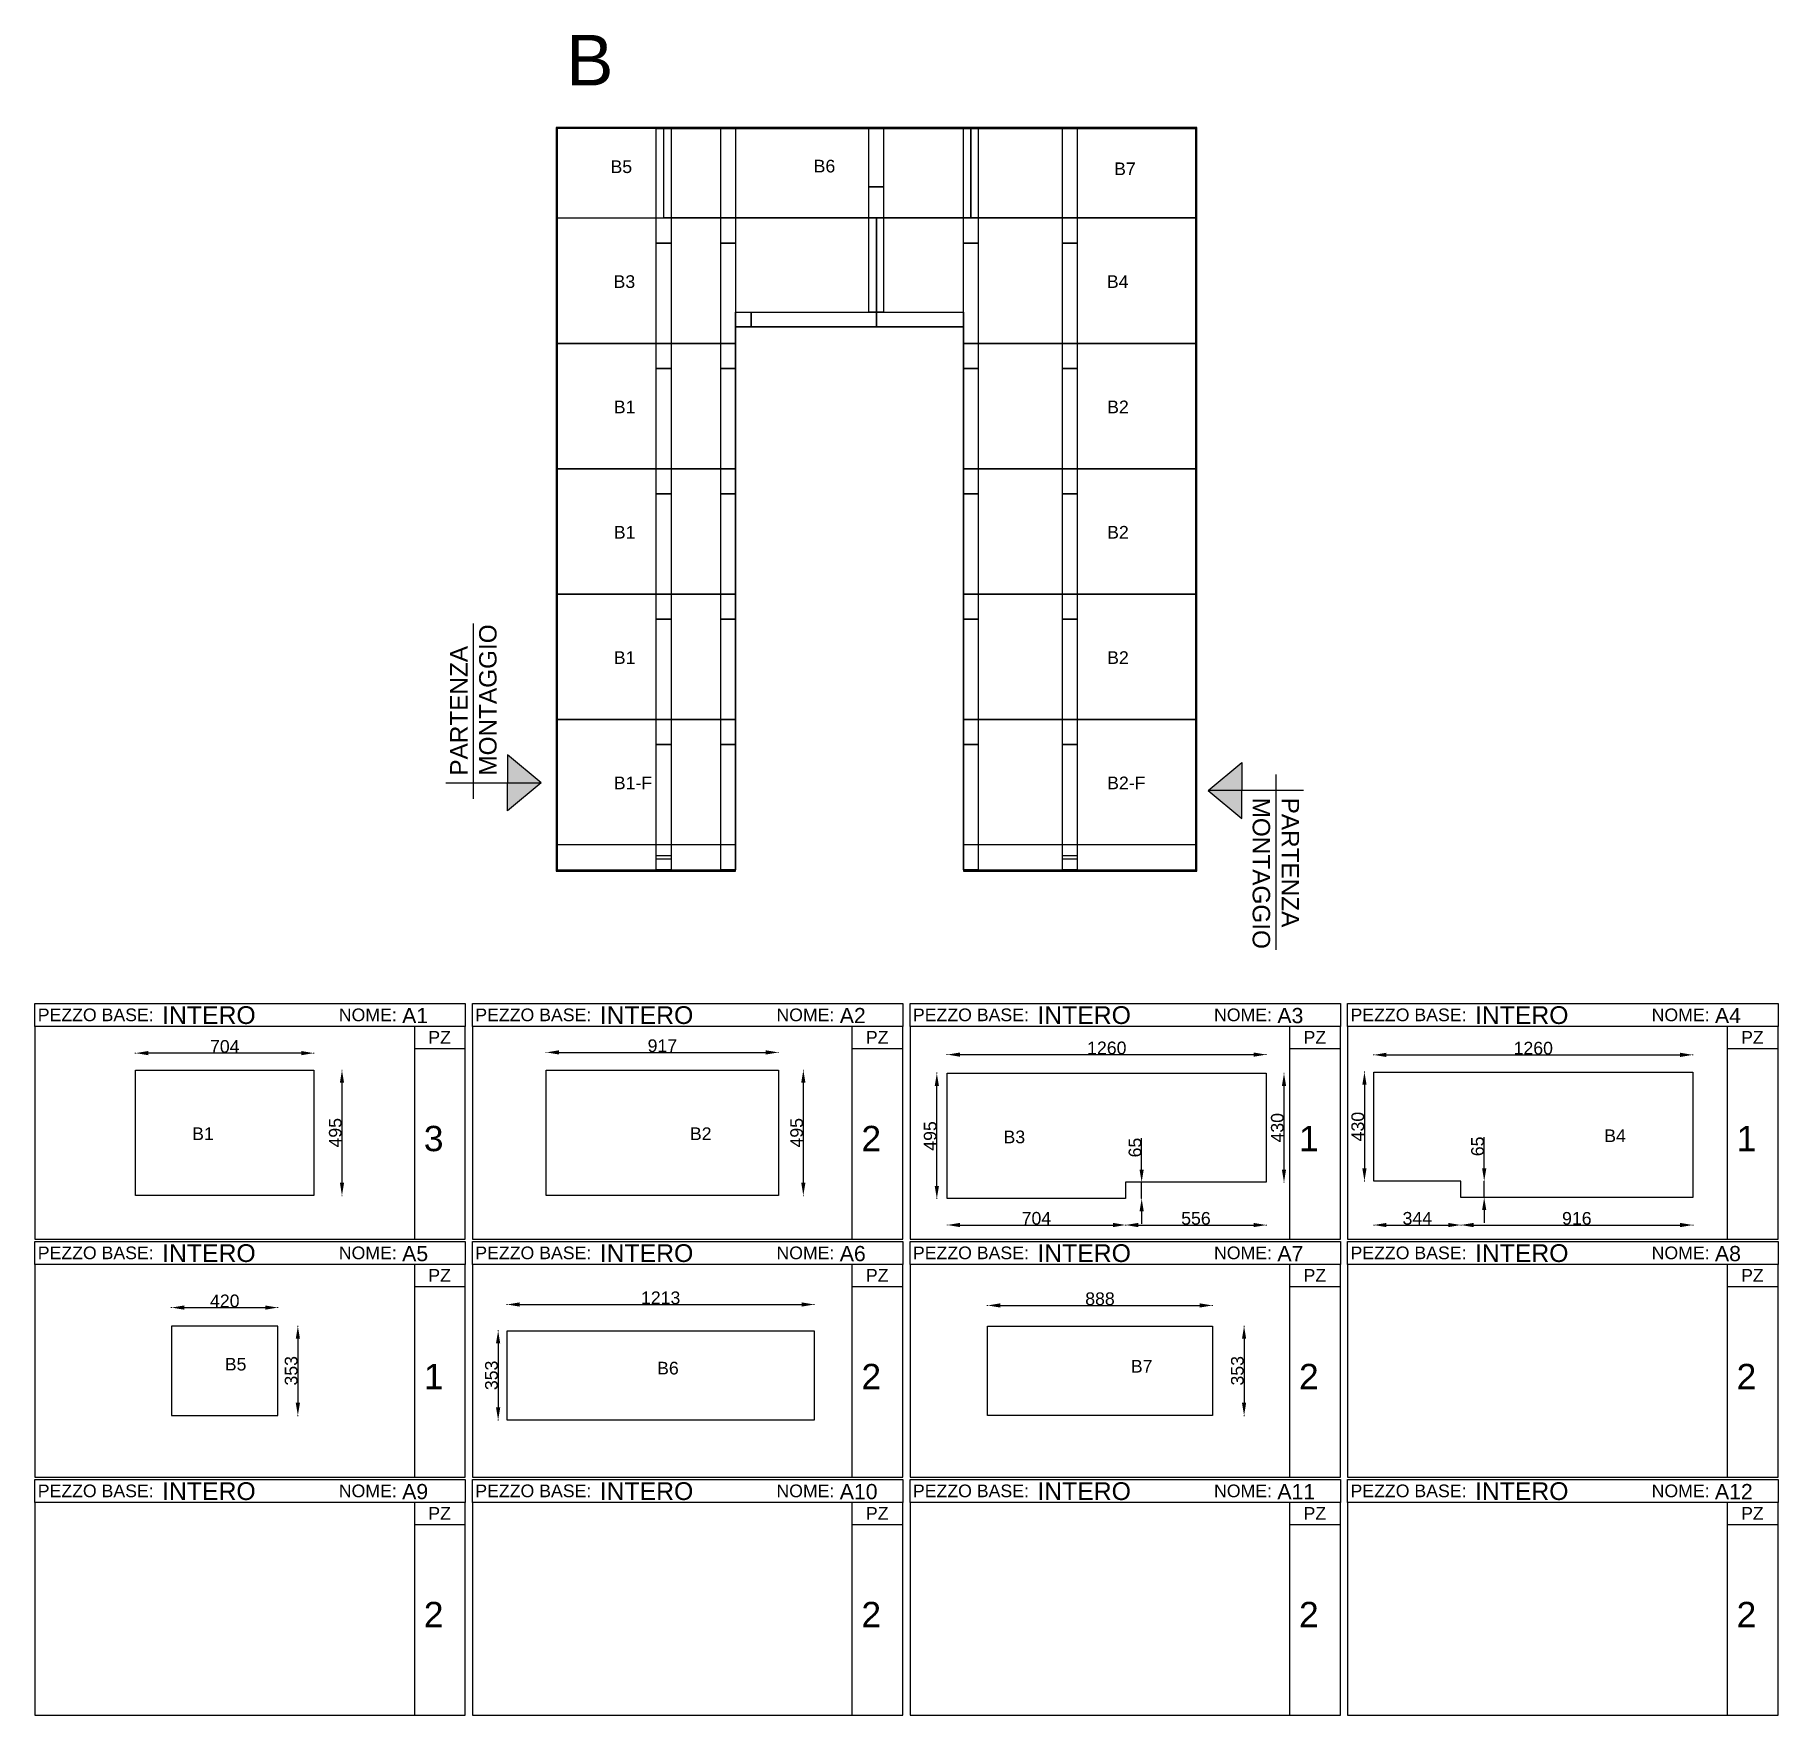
# Model space of a CAD drawing. Header units: millimetres. Extents: x -21857 to 52219, y -34656 to 2347.
# Drawn here: x -13367 to -6482, y -12373 to -5737 of the extents above; entities that cross this region are included whole.
import ezdxf

# ---------------------------------------------------------------- set-up
doc = ezdxf.new("R2010")
doc.units = ezdxf.units.MM
for name, color, linetype in [('- QUOTE', 7, 'Continuous'), ('DISTINTA PRODUZIONE', 7, 'Continuous'), ('FINESTRA', 7, 'Continuous'), ('NOTE TECNICHE', 7, 'Continuous'), ('OFFSET', 2, 'Continuous'), ('PERIMETRO', 1, 'Continuous')]:
    doc.layers.add(name, color=color, linetype=linetype)
for name, color, linetype, true_color in [('MURALI', 7, 'Continuous', 0x766a5e), ('PEZZI SU MISURA', 7, 'Continuous', 0xbb1e10), ('TABELLE TAGLIO', 7, 'Continuous', 0x7f868a)]:
    doc.layers.add(name, color=color, linetype=linetype, true_color=true_color)
doc.styles.get("Standard").update_dxf_attribs({"font": 'arial.ttf'})
doc.dimstyles.new('ISO-25', dxfattribs={"dimtxt": 50, "dimasz": 50, "dimexe": 1.25, "dimexo": 0.625, "dimtad": 1, "dimdec": 0, "dimtxsty": 'Standard', "dimcen": 2.5, "dimadec": 0, "dimazin": 0, "dimtfac": 1, "dimtdec": 0, "dimtmove": 0, "dimatfit": 3, "dimfxl": 1, "dimfxlon": 1, "dimarcsym": 0})

msp = doc.modelspace()

# ---------------------------------------------------------------- texts
at = {"layer": 'DISTINTA PRODUZIONE', "char_height": 50, "attachment_point": 1}
for s, insert in [('B5', (-11093.5, -6232.7)), ('B6', (-10291.2, -6230.3)), ('B7', (-9104.6, -6241)), ('B3', (-11081.4, -6686.5)), ('B4', (-9133.2, -6686.5)), ('B1', (-11080.4, -7181.5)), ('B2', (-9132.2, -7181.5)), ('B1', (-11080.4, -7676.5)), ('B2', (-9132.2, -7676.5)), ('B1', (-11080.4, -8171.5)), ('B2', (-9132.2, -8171.5)), ('B1-F', (-11080.4, -8666.5)), ('B2-F', (-9132.2, -8666.5)), ('B2', (-10779.8, -10051.8)), ('B1', (-12745.7, -10051.8)), ('B3', (-9541.4, -10064.5)), ('B4', (-7169, -10059.8)), ('B5', (-12616.8, -10962)), ('B6', (-10909.5, -10977.6)), ('B7', (-9038.5, -10970.3))]:
    msp.add_mtext_dynamic_manual_height_columns(s, width=389.083, gutter_width=1550.9, heights=[0], dxfattribs=dict(at, insert=insert))
at = {"layer": 'FINESTRA', "insert": (-11268.3, -5737), "char_height": 200, "attachment_point": 1}
msp.add_mtext_dynamic_manual_height_columns('B', width=5202.875, gutter_width=1550.9, heights=[0], dxfattribs=at)

# ---------------------------------------------------------------- blocks, each defined once
blk = doc.blocks.new('TABELLA PEZZI')
at = {"layer": 'TABELLE TAGLIO'}
for points in [[(0, 0), (0, 90), (1700, 90), (1700, 0), (0, 0)], [(1500, -840), (1700, -840), (1700, 0), (1500, 0)], [(1700, -89), (1500, -89)]]:
    blk.add_lwpolyline(points, dxfattribs=at)
blk.add_lwpolyline([(0, -840), (1500, -840), (1500, 0), (0, 0)], close=True, dxfattribs=at)
for tag, p, height in [('DERIVAZIONE', (502.7, 9.7), 70), ('NOME', (1450.6, 12.9), 60), ('QUANTITA', (1536.1, -492.7), 100)]:
    blk.add_attdef(tag, p, '', height=height)
for s, p in [('PEZZO BASE:', (11.3, 20.7)), ('NOME:', (1200.4, 20.7)), ('PZ', (1553.8, -68.1))]:
    blk.add_text(s, height=50, dxfattribs=at).set_placement(p)
blk = doc.blocks.new('*D58')
at = {"layer": '- QUOTE', "color": 0, "lineweight": -2, "transparency": 16777216}
for p, q in [((-12968.8, -9759.6), (-12968.8, -9757.3)), ((-12314.8, -9758.6), (-12918.8, -9758.6)), ((-12264.8, -9759.6), (-12264.8, -9757.3))]:
    blk.add_line(p, q, dxfattribs=at)
at = {"layer": '- QUOTE', "color": 0, "transparency": 16777216}
for points in [[(-12918.8, -9750.2), (-12918.8, -9766.9), (-12968.8, -9758.6)], [(-12314.8, -9750.2), (-12314.8, -9766.9), (-12264.8, -9758.6)]]:
    blk.add_solid(points, dxfattribs=at)
at = {"layer": 'Defpoints', "color": 0, "transparency": 16777216}
for p in [(-12968.8, -9758.6), (-12968.8, -9825.6), (-12264.8, -9825.6)]:
    blk.add_point(p, dxfattribs=at)
at = {"layer": '- QUOTE', "color": 0, "transparency": 16777216, "insert": (-12616.8, -9732.4), "char_height": 50, "attachment_point": 5}
blk.add_mtext('704', dxfattribs=at)
blk = doc.blocks.new('*D59')
at = {"layer": '- QUOTE', "color": 0, "lineweight": -2, "transparency": 16777216}
for p, q in [((-12154.9, -9825.6), (-12152.7, -9825.6)), ((-12153.9, -9875.6), (-12153.9, -10270.6)), ((-12154.9, -10320.6), (-12152.7, -10320.6))]:
    blk.add_line(p, q, dxfattribs=at)
at = {"layer": '- QUOTE', "color": 0, "transparency": 16777216}
for points in [[(-12162.2, -9875.6), (-12145.6, -9875.6), (-12153.9, -9825.6)], [(-12162.2, -10270.6), (-12145.6, -10270.6), (-12153.9, -10320.6)]]:
    blk.add_solid(points, dxfattribs=at)
at = {"layer": 'Defpoints', "color": 0, "transparency": 16777216}
for p in [(-12264.8, -9825.6), (-12264.8, -10320.6), (-12153.9, -10320.6)]:
    blk.add_point(p, dxfattribs=at)
at = {"layer": '- QUOTE', "color": 0, "transparency": 16777216, "insert": (-12180.1, -10073.1), "char_height": 50, "attachment_point": 5, "rotation": 90}
blk.add_mtext('495', dxfattribs=at)
blk = doc.blocks.new('*D60')
at = {"layer": '- QUOTE', "color": 0, "lineweight": -2, "transparency": 16777216}
for p, q in [((-11347.1, -9756.7), (-11347.1, -9754.5)), ((-11297.1, -9755.7), (-10480.1, -9755.7)), ((-10430.1, -9756.7), (-10430.1, -9754.5))]:
    blk.add_line(p, q, dxfattribs=at)
at = {"layer": '- QUOTE', "color": 0, "transparency": 16777216}
for points in [[(-11297.1, -9747.4), (-11297.1, -9764), (-11347.1, -9755.7)], [(-10480.1, -9747.4), (-10480.1, -9764), (-10430.1, -9755.7)]]:
    blk.add_solid(points, dxfattribs=at)
at = {"layer": 'Defpoints', "color": 0, "transparency": 16777216}
for p in [(-10430.1, -9755.7), (-11347.1, -9825.6), (-10430.1, -9825.6)]:
    blk.add_point(p, dxfattribs=at)
at = {"layer": '- QUOTE', "color": 0, "transparency": 16777216, "insert": (-10888.6, -9729.6), "char_height": 50, "attachment_point": 5}
blk.add_mtext('917', dxfattribs=at)
blk = doc.blocks.new('*D61')
at = {"layer": '- QUOTE', "color": 0, "lineweight": -2, "transparency": 16777216}
for p, q in [((-10333, -9825.6), (-10330.7, -9825.6)), ((-10332, -9875.6), (-10332, -10270.6)), ((-10333, -10320.6), (-10330.7, -10320.6))]:
    blk.add_line(p, q, dxfattribs=at)
at = {"layer": '- QUOTE', "color": 0, "transparency": 16777216}
for points in [[(-10340.3, -9875.6), (-10323.6, -9875.6), (-10332, -9825.6)], [(-10340.3, -10270.6), (-10323.6, -10270.6), (-10332, -10320.6)]]:
    blk.add_solid(points, dxfattribs=at)
at = {"layer": 'Defpoints', "color": 0, "transparency": 16777216}
for p in [(-10430.1, -9825.6), (-10430.1, -10320.6), (-10332, -10320.6)]:
    blk.add_point(p, dxfattribs=at)
at = {"layer": '- QUOTE', "color": 0, "transparency": 16777216, "insert": (-10358.1, -10073.1), "char_height": 50, "attachment_point": 5, "rotation": 90}
blk.add_mtext('495', dxfattribs=at)
blk = doc.blocks.new('*D62')
at = {"layer": '- QUOTE', "color": 0, "lineweight": -2, "transparency": 16777216}
for p, q in [((-9763.5, -9765.5), (-9763.5, -9763.2)), ((-9713.5, -9764.5), (-8553.5, -9764.5)), ((-8503.5, -9765.5), (-8503.5, -9763.2))]:
    blk.add_line(p, q, dxfattribs=at)
at = {"layer": '- QUOTE', "color": 0, "transparency": 16777216}
for points in [[(-9713.5, -9756.1), (-9713.5, -9772.8), (-9763.5, -9764.5)], [(-8553.5, -9756.1), (-8553.5, -9772.8), (-8503.5, -9764.5)]]:
    blk.add_solid(points, dxfattribs=at)
at = {"layer": 'Defpoints', "color": 0, "transparency": 16777216}
for p in [(-8503.5, -9764.5), (-9763.5, -9838.3), (-8503.5, -9838.3)]:
    blk.add_point(p, dxfattribs=at)
at = {"layer": '- QUOTE', "color": 0, "transparency": 16777216, "insert": (-9133.5, -9738.3), "char_height": 50, "attachment_point": 5}
blk.add_mtext('1260', dxfattribs=at)
blk = doc.blocks.new('*D63')
at = {"layer": '- QUOTE', "color": 0, "lineweight": -2, "transparency": 16777216}
for p, q in [((-8434.7, -9838.3), (-8432.5, -9838.3)), ((-8433.7, -9888.3), (-8433.7, -10218.3)), ((-8434.7, -10268.3), (-8432.5, -10268.3))]:
    blk.add_line(p, q, dxfattribs=at)
at = {"layer": '- QUOTE', "color": 0, "transparency": 16777216}
for points in [[(-8442.1, -9888.3), (-8425.4, -9888.3), (-8433.7, -9838.3)], [(-8442.1, -10218.3), (-8425.4, -10218.3), (-8433.7, -10268.3)]]:
    blk.add_solid(points, dxfattribs=at)
at = {"layer": 'Defpoints', "color": 0, "transparency": 16777216}
for p in [(-8503.5, -9838.3), (-8503.5, -10268.3), (-8433.7, -10268.3)]:
    blk.add_point(p, dxfattribs=at)
at = {"layer": '- QUOTE', "color": 0, "transparency": 16777216, "insert": (-8459.9, -10053.3), "char_height": 50, "attachment_point": 5, "rotation": 90}
blk.add_mtext('430', dxfattribs=at)
blk = doc.blocks.new('*D64')
at = {"layer": '- QUOTE', "color": 0, "lineweight": -2, "transparency": 16777216}
for p, q in [((-9803.7, -9838.3), (-9805.9, -9838.3)), ((-9804.7, -10283.3), (-9804.7, -9888.3)), ((-9803.7, -10333.3), (-9805.9, -10333.3))]:
    blk.add_line(p, q, dxfattribs=at)
at = {"layer": '- QUOTE', "color": 0, "transparency": 16777216}
for points in [[(-9813, -9888.3), (-9796.3, -9888.3), (-9804.7, -9838.3)], [(-9813, -10283.3), (-9796.3, -10283.3), (-9804.7, -10333.3)]]:
    blk.add_solid(points, dxfattribs=at)
at = {"layer": 'Defpoints', "color": 0, "transparency": 16777216}
for p in [(-9804.7, -9838.3), (-9763.5, -9838.3), (-9763.5, -10333.3)]:
    blk.add_point(p, dxfattribs=at)
at = {"layer": '- QUOTE', "color": 0, "transparency": 16777216, "insert": (-9830.8, -10085.8), "char_height": 50, "attachment_point": 5, "rotation": 90}
blk.add_mtext('495', dxfattribs=at)
blk = doc.blocks.new('*D65')
at = {"layer": '- QUOTE', "color": 0, "lineweight": -2, "transparency": 16777216}
for p, q in [((-9763.5, -10436.4), (-9763.5, -10438.6)), ((-9713.5, -10437.4), (-9109.5, -10437.4)), ((-9059.5, -10436.4), (-9059.5, -10438.6))]:
    blk.add_line(p, q, dxfattribs=at)
at = {"layer": '- QUOTE', "color": 0, "transparency": 16777216}
for points in [[(-9713.5, -10429), (-9713.5, -10445.7), (-9763.5, -10437.4)], [(-9109.5, -10429), (-9109.5, -10445.7), (-9059.5, -10437.4)]]:
    blk.add_solid(points, dxfattribs=at)
at = {"layer": 'Defpoints', "color": 0, "transparency": 16777216}
for p in [(-9763.5, -10333.3), (-9059.5, -10333.3), (-9059.5, -10437.4)]:
    blk.add_point(p, dxfattribs=at)
at = {"layer": '- QUOTE', "color": 0, "transparency": 16777216, "insert": (-9411.5, -10411.2), "char_height": 50, "attachment_point": 5}
blk.add_mtext('704', dxfattribs=at)
blk = doc.blocks.new('*D66')
at = {"layer": '- QUOTE', "color": 0, "lineweight": -2, "transparency": 16777216}
for p, q in [((-8995.9, -10218.3), (-8995.9, -10094.8)), ((-8996.9, -10268.3), (-8994.6, -10268.3)), ((-8995.9, -10333.3), (-8995.9, -10268.3)), ((-8996.9, -10333.3), (-8994.6, -10333.3)), ((-8995.9, -10383.3), (-8995.9, -10433.3))]:
    blk.add_line(p, q, dxfattribs=at)
at = {"layer": '- QUOTE', "color": 0, "transparency": 16777216}
for points in [[(-9004.2, -10218.3), (-8987.5, -10218.3), (-8995.9, -10268.3)], [(-9004.2, -10383.3), (-8987.5, -10383.3), (-8995.9, -10333.3)]]:
    blk.add_solid(points, dxfattribs=at)
at = {"layer": 'Defpoints', "color": 0, "transparency": 16777216}
for p in [(-9059.5, -10268.3), (-8995.9, -10268.3), (-9059.5, -10333.3)]:
    blk.add_point(p, dxfattribs=at)
at = {"layer": '- QUOTE', "color": 0, "transparency": 16777216, "insert": (-9022, -10131.6), "char_height": 50, "attachment_point": 5, "rotation": 90}
blk.add_mtext('65', dxfattribs=at)
blk = doc.blocks.new('*D67')
at = {"layer": '- QUOTE', "color": 0, "lineweight": -2, "transparency": 16777216}
for p, q in [((-9059.5, -10436.5), (-9059.5, -10438.8)), ((-9009.5, -10437.5), (-8553.5, -10437.5)), ((-8503.5, -10436.5), (-8503.5, -10438.8))]:
    blk.add_line(p, q, dxfattribs=at)
at = {"layer": '- QUOTE', "color": 0, "transparency": 16777216}
for points in [[(-9009.5, -10429.2), (-9009.5, -10445.8), (-9059.5, -10437.5)], [(-8553.5, -10429.2), (-8553.5, -10445.8), (-8503.5, -10437.5)]]:
    blk.add_solid(points, dxfattribs=at)
at = {"layer": 'Defpoints', "color": 0, "transparency": 16777216}
for p in [(-9059.5, -10268.3), (-8503.5, -10268.3), (-8503.5, -10437.5)]:
    blk.add_point(p, dxfattribs=at)
at = {"layer": '- QUOTE', "color": 0, "transparency": 16777216, "insert": (-8781.5, -10411.4), "char_height": 50, "attachment_point": 5}
blk.add_mtext('556', dxfattribs=at)
blk = doc.blocks.new('*D68')
at = {"layer": '- QUOTE', "color": 0, "lineweight": -2, "transparency": 16777216}
for p, q in [((-8079.3, -9766.5), (-8079.3, -9764.2)), ((-8029.3, -9765.5), (-6869.3, -9765.5)), ((-6819.3, -9766.5), (-6819.3, -9764.2))]:
    blk.add_line(p, q, dxfattribs=at)
at = {"layer": '- QUOTE', "color": 0, "transparency": 16777216}
for points in [[(-8029.3, -9757.1), (-8029.3, -9773.8), (-8079.3, -9765.5)], [(-6869.3, -9757.1), (-6869.3, -9773.8), (-6819.3, -9765.5)]]:
    blk.add_solid(points, dxfattribs=at)
at = {"layer": 'Defpoints', "color": 0, "transparency": 16777216}
for p in [(-6819.3, -9765.5), (-8079.3, -9833.6), (-6819.3, -9833.6)]:
    blk.add_point(p, dxfattribs=at)
at = {"layer": '- QUOTE', "color": 0, "transparency": 16777216, "insert": (-7449.3, -9739.3), "char_height": 50, "attachment_point": 5}
blk.add_mtext('1260', dxfattribs=at)
blk = doc.blocks.new('*D69')
at = {"layer": '- QUOTE', "color": 0, "lineweight": -2, "transparency": 16777216}
for p, q in [((-8115, -9833.6), (-8117.3, -9833.6)), ((-8116, -9883.6), (-8116, -10213.6)), ((-8115, -10263.6), (-8117.3, -10263.6))]:
    blk.add_line(p, q, dxfattribs=at)
at = {"layer": '- QUOTE', "color": 0, "transparency": 16777216}
for points in [[(-8124.4, -9883.6), (-8107.7, -9883.6), (-8116, -9833.6)], [(-8124.4, -10213.6), (-8107.7, -10213.6), (-8116, -10263.6)]]:
    blk.add_solid(points, dxfattribs=at)
at = {"layer": 'Defpoints', "color": 0, "transparency": 16777216}
for p in [(-8079.3, -9833.6), (-8116, -10263.6), (-8079.3, -10263.6)]:
    blk.add_point(p, dxfattribs=at)
at = {"layer": '- QUOTE', "color": 0, "transparency": 16777216, "insert": (-8142.2, -10048.6), "char_height": 50, "attachment_point": 5, "rotation": 90}
blk.add_mtext('430', dxfattribs=at)
blk = doc.blocks.new('*D70')
at = {"layer": '- QUOTE', "color": 0, "lineweight": -2, "transparency": 16777216}
for p, q in [((-8079.3, -10436.5), (-8079.3, -10438.8)), ((-8029.3, -10437.5), (-7785.3, -10437.5)), ((-7735.3, -10436.5), (-7735.3, -10438.8))]:
    blk.add_line(p, q, dxfattribs=at)
at = {"layer": '- QUOTE', "color": 0, "transparency": 16777216}
for points in [[(-8029.3, -10429.2), (-8029.3, -10445.8), (-8079.3, -10437.5)], [(-7785.3, -10429.2), (-7785.3, -10445.8), (-7735.3, -10437.5)]]:
    blk.add_solid(points, dxfattribs=at)
at = {"layer": 'Defpoints', "color": 0, "transparency": 16777216}
for p in [(-8079.3, -10263.6), (-7735.3, -10263.6), (-7735.3, -10437.5)]:
    blk.add_point(p, dxfattribs=at)
at = {"layer": '- QUOTE', "color": 0, "transparency": 16777216, "insert": (-7907.3, -10411.3), "char_height": 50, "attachment_point": 5}
blk.add_mtext('344', dxfattribs=at)
blk = doc.blocks.new('*D71')
at = {"layer": '- QUOTE', "color": 0, "lineweight": -2, "transparency": 16777216}
for p, q in [((-7643.1, -10213.6), (-7643.1, -10090.1)), ((-7644.1, -10263.6), (-7641.8, -10263.6)), ((-7643.1, -10328.6), (-7643.1, -10263.6)), ((-7644.1, -10328.6), (-7641.8, -10328.6)), ((-7643.1, -10378.6), (-7643.1, -10428.6))]:
    blk.add_line(p, q, dxfattribs=at)
at = {"layer": '- QUOTE', "color": 0, "transparency": 16777216}
for points in [[(-7651.4, -10213.6), (-7634.7, -10213.6), (-7643.1, -10263.6)], [(-7651.4, -10378.6), (-7634.7, -10378.6), (-7643.1, -10328.6)]]:
    blk.add_solid(points, dxfattribs=at)
at = {"layer": 'Defpoints', "color": 0, "transparency": 16777216}
for p in [(-7735.3, -10263.6), (-7643.1, -10263.6), (-7735.3, -10328.6)]:
    blk.add_point(p, dxfattribs=at)
at = {"layer": '- QUOTE', "color": 0, "transparency": 16777216, "insert": (-7669.2, -10126.8), "char_height": 50, "attachment_point": 5, "rotation": 90}
blk.add_mtext('65', dxfattribs=at)
blk = doc.blocks.new('*D72')
at = {"layer": '- QUOTE', "color": 0, "lineweight": -2, "transparency": 16777216}
for p, q in [((-7735.3, -10436.5), (-7735.3, -10438.8)), ((-7685.3, -10437.5), (-6869.3, -10437.5)), ((-6819.3, -10436.5), (-6819.3, -10438.8))]:
    blk.add_line(p, q, dxfattribs=at)
at = {"layer": '- QUOTE', "color": 0, "transparency": 16777216}
for points in [[(-7685.3, -10429.2), (-7685.3, -10445.8), (-7735.3, -10437.5)], [(-6869.3, -10429.2), (-6869.3, -10445.8), (-6819.3, -10437.5)]]:
    blk.add_solid(points, dxfattribs=at)
at = {"layer": 'Defpoints', "color": 0, "transparency": 16777216}
for p in [(-7735.3, -10328.6), (-6819.3, -10328.6), (-6819.3, -10437.5)]:
    blk.add_point(p, dxfattribs=at)
at = {"layer": '- QUOTE', "color": 0, "transparency": 16777216, "insert": (-7277.3, -10411.4), "char_height": 50, "attachment_point": 5}
blk.add_mtext('916', dxfattribs=at)
blk = doc.blocks.new('*D73')
at = {"layer": '- QUOTE', "color": 0, "lineweight": -2, "transparency": 16777216}
for p, q in [((-12826.8, -10764.5), (-12826.8, -10762.3)), ((-12776.8, -10763.5), (-12456.8, -10763.5)), ((-12406.8, -10764.5), (-12406.8, -10762.3))]:
    blk.add_line(p, q, dxfattribs=at)
at = {"layer": '- QUOTE', "color": 0, "transparency": 16777216}
for points in [[(-12776.8, -10755.2), (-12776.8, -10771.8), (-12826.8, -10763.5)], [(-12456.8, -10755.2), (-12456.8, -10771.8), (-12406.8, -10763.5)]]:
    blk.add_solid(points, dxfattribs=at)
at = {"layer": 'Defpoints', "color": 0, "transparency": 16777216}
for p in [(-12406.8, -10763.5), (-12826.8, -10836.6), (-12406.8, -10836.6)]:
    blk.add_point(p, dxfattribs=at)
at = {"layer": '- QUOTE', "color": 0, "transparency": 16777216, "insert": (-12616.8, -10737.4), "char_height": 50, "attachment_point": 5}
blk.add_mtext('420', dxfattribs=at)
blk = doc.blocks.new('*D74')
at = {"layer": '- QUOTE', "color": 0, "lineweight": -2, "transparency": 16777216}
for p, q in [((-12329.2, -10836.6), (-12326.9, -10836.6)), ((-12328.2, -10886.6), (-12328.2, -11139.6)), ((-12329.2, -11189.6), (-12326.9, -11189.6))]:
    blk.add_line(p, q, dxfattribs=at)
at = {"layer": '- QUOTE', "color": 0, "transparency": 16777216}
for points in [[(-12336.5, -10886.6), (-12319.9, -10886.6), (-12328.2, -10836.6)], [(-12336.5, -11139.6), (-12319.9, -11139.6), (-12328.2, -11189.6)]]:
    blk.add_solid(points, dxfattribs=at)
at = {"layer": 'Defpoints', "color": 0, "transparency": 16777216}
for p in [(-12406.8, -10836.6), (-12406.8, -11189.6), (-12328.2, -11189.6)]:
    blk.add_point(p, dxfattribs=at)
at = {"layer": '- QUOTE', "color": 0, "transparency": 16777216, "insert": (-12354.4, -11013.1), "char_height": 50, "attachment_point": 5, "rotation": 90}
blk.add_mtext('353', dxfattribs=at)
blk = doc.blocks.new('*D75')
at = {"layer": '- QUOTE', "color": 0, "lineweight": -2, "transparency": 16777216}
for p, q in [((-11501.8, -10752.3), (-11501.8, -10750.1)), ((-11451.8, -10751.3), (-10338.8, -10751.3)), ((-10288.8, -10752.3), (-10288.8, -10750.1))]:
    blk.add_line(p, q, dxfattribs=at)
at = {"layer": '- QUOTE', "color": 0, "transparency": 16777216}
for points in [[(-11451.8, -10743), (-11451.8, -10759.7), (-11501.8, -10751.3)], [(-10338.8, -10743), (-10338.8, -10759.7), (-10288.8, -10751.3)]]:
    blk.add_solid(points, dxfattribs=at)
at = {"layer": 'Defpoints', "color": 0, "transparency": 16777216}
for p in [(-10288.8, -10751.3), (-11501.8, -10854.7), (-10288.8, -10854.7)]:
    blk.add_point(p, dxfattribs=at)
at = {"layer": '- QUOTE', "color": 0, "transparency": 16777216, "insert": (-10895.3, -10725.2), "char_height": 50, "attachment_point": 5}
blk.add_mtext('1213', dxfattribs=at)
blk = doc.blocks.new('*D76')
at = {"layer": '- QUOTE', "color": 0, "lineweight": -2, "transparency": 16777216}
for p, q in [((-11536.2, -10854.7), (-11538.5, -10854.7)), ((-11537.2, -10904.7), (-11537.2, -11157.7)), ((-11536.2, -11207.7), (-11538.5, -11207.7))]:
    blk.add_line(p, q, dxfattribs=at)
at = {"layer": '- QUOTE', "color": 0, "transparency": 16777216}
for points in [[(-11545.6, -10904.7), (-11528.9, -10904.7), (-11537.2, -10854.7)], [(-11545.6, -11157.7), (-11528.9, -11157.7), (-11537.2, -11207.7)]]:
    blk.add_solid(points, dxfattribs=at)
at = {"layer": 'Defpoints', "color": 0, "transparency": 16777216}
for p in [(-11501.8, -10854.7), (-11537.2, -11207.7), (-11501.8, -11207.7)]:
    blk.add_point(p, dxfattribs=at)
at = {"layer": '- QUOTE', "color": 0, "transparency": 16777216, "insert": (-11563.4, -11031.2), "char_height": 50, "attachment_point": 5, "rotation": 90}
blk.add_mtext('353', dxfattribs=at)
blk = doc.blocks.new('*D77')
at = {"layer": '- QUOTE', "color": 0, "lineweight": -2, "transparency": 16777216}
for p, q in [((-9604.4, -10756.1), (-9604.4, -10753.8)), ((-9554.4, -10755.1), (-8766.4, -10755.1)), ((-8716.4, -10756.1), (-8716.4, -10753.8))]:
    blk.add_line(p, q, dxfattribs=at)
at = {"layer": '- QUOTE', "color": 0, "transparency": 16777216}
for points in [[(-9554.4, -10746.8), (-9554.4, -10763.4), (-9604.4, -10755.1)], [(-8766.4, -10746.8), (-8766.4, -10763.4), (-8716.4, -10755.1)]]:
    blk.add_solid(points, dxfattribs=at)
at = {"layer": 'Defpoints', "color": 0, "transparency": 16777216}
for p in [(-8716.4, -10755.1), (-9604.4, -10836.6), (-8716.4, -10836.6)]:
    blk.add_point(p, dxfattribs=at)
at = {"layer": '- QUOTE', "color": 0, "transparency": 16777216, "insert": (-9160.4, -10728.9), "char_height": 50, "attachment_point": 5}
blk.add_mtext('888', dxfattribs=at)
blk = doc.blocks.new('*D78')
at = {"layer": '- QUOTE', "color": 0, "lineweight": -2, "transparency": 16777216}
for p, q in [((-8592.4, -10836.6), (-8590.2, -10836.6)), ((-8591.4, -10886.6), (-8591.4, -11139.6)), ((-8592.4, -11189.6), (-8590.2, -11189.6))]:
    blk.add_line(p, q, dxfattribs=at)
at = {"layer": '- QUOTE', "color": 0, "transparency": 16777216}
for points in [[(-8599.7, -10886.6), (-8583.1, -10886.6), (-8591.4, -10836.6)], [(-8599.7, -11139.6), (-8583.1, -11139.6), (-8591.4, -11189.6)]]:
    blk.add_solid(points, dxfattribs=at)
at = {"layer": 'Defpoints', "color": 0, "transparency": 16777216}
for p in [(-8716.4, -10836.6), (-8716.4, -11189.6), (-8591.4, -11189.6)]:
    blk.add_point(p, dxfattribs=at)
at = {"layer": '- QUOTE', "color": 0, "transparency": 16777216, "insert": (-8617.6, -11013.1), "char_height": 50, "attachment_point": 5, "rotation": 90}
blk.add_mtext('353', dxfattribs=at)
blk = doc.blocks.new('PARTENZA MONTAGGIO')
at = {"layer": 'NOTE TECNICHE'}
h = blk.add_hatch(color=3, dxfattribs=at)
h.dxf.hatch_style = 1
h.paths.add_polyline_path([(29.6, -347), (116.6, -274.7), (29.6, -274.7)])
h.paths.add_polyline_path([(29.6, -274.7), (116.6, -274.7), (29.6, -202.4)])
at = {"layer": 'NOTE TECNICHE', "color": 3}
for points in [[(-58.3, -315.9), (-58.3, 137.3)], [(-129.7, -274.7), (116.6, -274.7), (29.6, -202.4), (29.6, -274.7)], [(-129.7, -274.7), (116.6, -274.7), (29.6, -347), (29.6, -274.7)]]:
    blk.add_lwpolyline(points, dxfattribs=at)
at = {"layer": 'NOTE TECNICHE', "insert": (-118.7, -256.3), "char_height": 45, "attachment_point": 1, "rotation": 90}
blk.add_mtext_dynamic_manual_height_columns('PARTENZA MONTAGGIO', width=465.264, gutter_width=2326.3, heights=[0], dxfattribs=at)

# ---------------------------------------------------------------- dimensions: what is measured, and where the dimension line sits
at = {"layer": '- QUOTE'}
for base, p1, p2, picture, middle in [((-12968.8, -9758.6), (-12264.8, -9825.6), (-12968.8, -9825.6), '*D58', (-12616.8, -9732.4)), ((-10430.1, -9755.7), (-11347.1, -9825.6), (-10430.1, -9825.6), '*D60', (-10888.6, -9729.6)), ((-8503.5, -9764.5), (-9763.5, -9838.3), (-8503.5, -9838.3), '*D62', (-9133.5, -9738.3)), ((-6819.3, -9765.5), (-8079.3, -9833.6), (-6819.3, -9833.6), '*D68', (-7449.3, -9739.3)), ((-8503.5, -10437.5), (-9059.5, -10268.3), (-8503.5, -10268.3), '*D67', (-8781.5, -10411.4)), ((-7735.3, -10437.5), (-8079.3, -10263.6), (-7735.3, -10263.6), '*D70', (-7907.3, -10411.3)), ((-9059.5, -10437.4), (-9763.5, -10333.3), (-9059.5, -10333.3), '*D65', (-9411.5, -10411.2)), ((-6819.3, -10437.5), (-7735.3, -10328.6), (-6819.3, -10328.6), '*D72', (-7277.3, -10411.4)), ((-12406.8, -10763.5), (-12826.8, -10836.6), (-12406.8, -10836.6), '*D73', (-12616.8, -10737.4)), ((-10288.8, -10751.3), (-11501.8, -10854.7), (-10288.8, -10854.7), '*D75', (-10895.3, -10725.2)), ((-8716.4, -10755.1), (-9604.4, -10836.6), (-8716.4, -10836.6), '*D77', (-9160.4, -10728.9))]:
    dim = msp.add_linear_dim(base=base, p1=p1, p2=p2, dimstyle='ISO-25', dxfattribs=at)
    dim.commit()
    dim.dimension.update_dxf_attribs({"geometry": picture, "text_midpoint": middle})
for base, p1, p2, picture, middle in [((-12153.9, -10320.6), (-12264.8, -9825.6), (-12264.8, -10320.6), '*D59', (-12180.1, -10073.1)), ((-10332, -10320.6), (-10430.1, -9825.6), (-10430.1, -10320.6), '*D61', (-10358.1, -10073.1)), ((-9804.7, -9838.3), (-9763.5, -10333.3), (-9763.5, -9838.3), '*D64', (-9830.8, -10085.8)), ((-8433.7, -10268.3), (-8503.5, -9838.3), (-8503.5, -10268.3), '*D63', (-8459.9, -10053.3)), ((-8116, -10263.6), (-8079.3, -9833.6), (-8079.3, -10263.6), '*D69', (-8142.2, -10048.6)), ((-8995.9, -10268.3), (-9059.5, -10333.3), (-9059.5, -10268.3), '*D66', (-9022, -10131.6)), ((-7643.1, -10263.6), (-7735.3, -10328.6), (-7735.3, -10263.6), '*D71', (-7669.2, -10126.8)), ((-12328.2, -11189.6), (-12406.8, -10836.6), (-12406.8, -11189.6), '*D74', (-12354.4, -11013.1)), ((-11537.2, -11207.7), (-11501.8, -10854.7), (-11501.8, -11207.7), '*D76', (-11563.4, -11031.2)), ((-8591.4, -11189.6), (-8716.4, -10836.6), (-8716.4, -11189.6), '*D78', (-8617.6, -11013.1))]:
    dim = msp.add_linear_dim(base=base, p1=p1, p2=p2, angle=90, dimstyle='ISO-25', dxfattribs=at)
    dim.commit()
    dim.dimension.update_dxf_attribs({"geometry": picture, "text_midpoint": middle})

# ---------------------------------------------------------------- linework, layer by layer
at = {"layer": 'MURALI'}
for points in [[(-10912.5, -6107.3), (-10854.5, -6107.3), (-10854.5, -6560.3), (-10912.5, -6560.3)], [(-10657.5, -6107.3), (-10599.5, -6107.3), (-10599.5, -6560.3), (-10657.5, -6560.3)], [(-10014.9, -6337.3), (-10072.9, -6337.3), (-10072.9, -6107.3), (-10014.9, -6107.3)], [(-9699.5, -6107.3), (-9641.5, -6107.3), (-9641.5, -6560.3), (-9699.5, -6560.3)], [(-9308.5, -6107.3), (-9250.5, -6107.3), (-9250.5, -6560.3), (-9308.5, -6560.3)], [(-10014.9, -6832.3), (-10072.9, -6832.3), (-10072.9, -6337.3), (-10014.9, -6337.3)], [(-10912.5, -6560.3), (-10854.5, -6560.3), (-10854.5, -7055.3), (-10912.5, -7055.3)], [(-10657.5, -6560.3), (-10599.5, -6560.3), (-10599.5, -7055.3), (-10657.5, -7055.3)], [(-9699.5, -6560.3), (-9641.5, -6560.3), (-9641.5, -7055.3), (-9699.5, -7055.3)], [(-9308.5, -6560.3), (-9250.5, -6560.3), (-9250.5, -7055.3), (-9308.5, -7055.3)], [(-10599.5, -6890.3), (-10599.5, -6832.3), (-10538.5, -6832.3), (-10538.5, -6890.3)], [(-10538.5, -6890.3), (-10538.5, -6832.3), (-10043.5, -6832.3), (-10043.5, -6890.3)], [(-10043.5, -6890.3), (-10043.5, -6832.3), (-9699.5, -6832.3), (-9699.5, -6890.3)], [(-10912.5, -7055.3), (-10854.5, -7055.3), (-10854.5, -7550.3), (-10912.5, -7550.3)], [(-10657.5, -7055.3), (-10599.5, -7055.3), (-10599.5, -7550.3), (-10657.5, -7550.3)], [(-9699.5, -7055.3), (-9641.5, -7055.3), (-9641.5, -7550.3), (-9699.5, -7550.3)], [(-9308.5, -7055.3), (-9250.5, -7055.3), (-9250.5, -7550.3), (-9308.5, -7550.3)], [(-10912.5, -7550.3), (-10854.5, -7550.3), (-10854.5, -8045.3), (-10912.5, -8045.3)], [(-10657.5, -7550.3), (-10599.5, -7550.3), (-10599.5, -8045.3), (-10657.5, -8045.3)], [(-9699.5, -7550.3), (-9641.5, -7550.3), (-9641.5, -8045.3), (-9699.5, -8045.3)], [(-9308.5, -7550.3), (-9250.5, -7550.3), (-9250.5, -8045.3), (-9308.5, -8045.3)], [(-10912.5, -8045.3), (-10854.5, -8045.3), (-10854.5, -8540.3), (-10912.5, -8540.3)], [(-10657.5, -8045.3), (-10599.5, -8045.3), (-10599.5, -8540.3), (-10657.5, -8540.3)], [(-9699.5, -8045.3), (-9641.5, -8045.3), (-9641.5, -8540.3), (-9699.5, -8540.3)], [(-9308.5, -8045.3), (-9250.5, -8045.3), (-9250.5, -8540.3), (-9308.5, -8540.3)], [(-10912.5, -8540.3), (-10854.5, -8540.3), (-10854.5, -9035.3), (-10912.5, -9035.3)], [(-10657.5, -8540.3), (-10599.5, -8540.3), (-10599.5, -9035.3), (-10657.5, -9035.3)], [(-9699.5, -8540.3), (-9641.5, -8540.3), (-9641.5, -9035.3), (-9699.5, -9035.3)], [(-9308.5, -8540.3), (-9250.5, -8540.3), (-9250.5, -9035.3), (-9308.5, -9035.3)], [(-10854.5, -8993), (-10912.5, -8993), (-10912.5, -8977.4), (-10854.5, -8977.4)], [(-9250.5, -8993), (-9308.5, -8993), (-9308.5, -8977.4), (-9250.5, -8977.4)]]:
    msp.add_lwpolyline(points, close=True, dxfattribs=at)
at = {"layer": 'OFFSET'}
msp.add_lwpolyline([(-9699.5, -9035.3), (-8782.5, -9035.3), (-8782.5, -6107.3), (-11303.5, -6107.3), (-11303.5, -9035.3), (-10599.5, -9035.3)], dxfattribs=at)
at = {"layer": 'PERIMETRO'}
for points in [[(-9699.5, -9040.3), (-8777.5, -9040.3), (-8777.5, -6102.3), (-11308.5, -6102.3), (-11308.5, -9040.3)], [(-10599.5, -9040.3), (-10599.5, -6890.3), (-9699.5, -6890.3), (-9699.5, -9040.3)], [(-11308.5, -9040.3), (-10599.5, -9040.3)]]:
    msp.add_lwpolyline(points, dxfattribs=at)
at = {"layer": 'PEZZI SU MISURA'}
for points in [[(-11303.5, -6460.3), (-10883.5, -6460.3), (-10883.5, -6107.3), (-11303.5, -6107.3), (-11303.5, -6460.3)], [(-10883.5, -6107.3), (-9670.5, -6107.3), (-9670.5, -6460.3), (-10883.5, -6460.3), (-10883.5, -6107.3)], [(-9670.5, -6107.3), (-8782.5, -6107.3), (-8782.5, -6460.3), (-9670.5, -6460.3), (-9670.5, -6107.3)], [(-10043.5, -6890.3), (-10599.5, -6890.3), (-10599.5, -6955.3), (-11303.5, -6955.3), (-11303.5, -6460.3), (-10043.5, -6460.3), (-10043.5, -6890.3)], [(-10043.5, -6460.3), (-8783.5, -6460.3), (-8783.5, -6955.3), (-9699.5, -6955.3), (-9699.5, -6890.3), (-10043.5, -6890.3), (-10043.5, -6460.3)], [(-8503.5, -10268.3), (-9059.5, -10268.3), (-9059.5, -10333.3), (-9763.5, -10333.3), (-9763.5, -9838.3), (-8503.5, -9838.3), (-8503.5, -10268.3)], [(-8079.3, -9833.6), (-6819.3, -9833.6), (-6819.3, -10328.6), (-7735.3, -10328.6), (-7735.3, -10263.6), (-8079.3, -10263.6), (-8079.3, -9833.6)], [(-12826.8, -11189.6), (-12406.8, -11189.6), (-12406.8, -10836.6), (-12826.8, -10836.6), (-12826.8, -11189.6)], [(-11501.8, -10854.7), (-10288.8, -10854.7), (-10288.8, -11207.7), (-11501.8, -11207.7), (-11501.8, -10854.7)], [(-9604.4, -10836.6), (-8716.4, -10836.6), (-8716.4, -11189.6), (-9604.4, -11189.6), (-9604.4, -10836.6)]]:
    msp.add_lwpolyline(points, dxfattribs=at)
for points in [[(-11303.5, -6955.3), (-10599.5, -6955.3), (-10599.5, -7450.3), (-11303.5, -7450.3)], [(-9699.5, -6955.3), (-8782.5, -6955.3), (-8782.5, -7450.3), (-9699.5, -7450.3)], [(-11303.5, -7450.3), (-10599.5, -7450.3), (-10599.5, -7945.3), (-11303.5, -7945.3)], [(-9699.5, -7450.3), (-8782.5, -7450.3), (-8782.5, -7945.3), (-9699.5, -7945.3)], [(-11303.5, -7945.3), (-10599.5, -7945.3), (-10599.5, -8440.3), (-11303.5, -8440.3)], [(-9699.5, -7945.3), (-8782.5, -7945.3), (-8782.5, -8440.3), (-9699.5, -8440.3)], [(-11303.5, -8440.3), (-10599.5, -8440.3), (-10599.5, -8935.3), (-11303.5, -8935.3)], [(-9699.5, -8440.3), (-8782.5, -8440.3), (-8782.5, -8935.3), (-9699.5, -8935.3)], [(-12968.8, -9825.6), (-12264.8, -9825.6), (-12264.8, -10320.6), (-12968.8, -10320.6)], [(-11347.1, -9825.6), (-10430.1, -9825.6), (-10430.1, -10320.6), (-11347.1, -10320.6)]]:
    msp.add_lwpolyline(points, close=True, dxfattribs=at)

# ---------------------------------------------------------------- block references
at = {"layer": 'NOTE TECNICHE', "xscale": 1.527824448659311, "yscale": 1.527824448659311, "zscale": 1.527824448659311}
msp.add_blockref('PARTENZA MONTAGGIO', (-11545.5, -8271.1), dxfattribs=at)
at = {"layer": 'NOTE TECNICHE', "xscale": 1.527824448659311, "yscale": 1.527824448659311, "zscale": 1.527824448659311, "rotation": 180}
msp.add_blockref('PARTENZA MONTAGGIO', (-8555.5, -9141.1), dxfattribs=at)
at = {"layer": 'TABELLE TAGLIO'}
for p, values in [((-13366.8, -9653.1), {'QUANTITA': '3', 'DERIVAZIONE': 'INTERO', 'NOME': 'A1'}), ((-11638.6, -9653.1), {'QUANTITA': '2', 'DERIVAZIONE': 'INTERO', 'NOME': 'A2'}), ((-9910.4, -9653.1), {'QUANTITA': '1', 'DERIVAZIONE': 'INTERO', 'NOME': 'A3'}), ((-8182.3, -9653.1), {'QUANTITA': '1', 'DERIVAZIONE': 'INTERO', 'NOME': 'A4'}), ((-13366.8, -10593.1), {'QUANTITA': '1', 'DERIVAZIONE': 'INTERO', 'NOME': 'A5'}), ((-11638.6, -10593.1), {'QUANTITA': '2', 'DERIVAZIONE': 'INTERO', 'NOME': 'A6'}), ((-9910.4, -10593.1), {'QUANTITA': '2', 'DERIVAZIONE': 'INTERO', 'NOME': 'A7'}), ((-8182.3, -10593.1), {'QUANTITA': '2', 'DERIVAZIONE': 'INTERO', 'NOME': 'A8'}), ((-13366.8, -11533.1), {'QUANTITA': '2', 'DERIVAZIONE': 'INTERO', 'NOME': 'A9'}), ((-11638.6, -11533.1), {'QUANTITA': '2', 'DERIVAZIONE': 'INTERO', 'NOME': 'A10'}), ((-9910.4, -11533.1), {'QUANTITA': '2', 'DERIVAZIONE': 'INTERO', 'NOME': 'A11'}), ((-8182.3, -11533.1), {'QUANTITA': '2', 'DERIVAZIONE': 'INTERO', 'NOME': 'A12'})]:
    msp.add_blockref('TABELLA PEZZI', p, dxfattribs=at).add_auto_attribs(values)

msp.set_redraw_order([(e.dxf.handle, doc.entitydb.next_handle()) for e in msp.query("TEXT MTEXT ATTDEF DIMENSION ARC_DIMENSION")])  # texts and dimensions are drawn at this point

doc.saveas('drawing.dxf')
